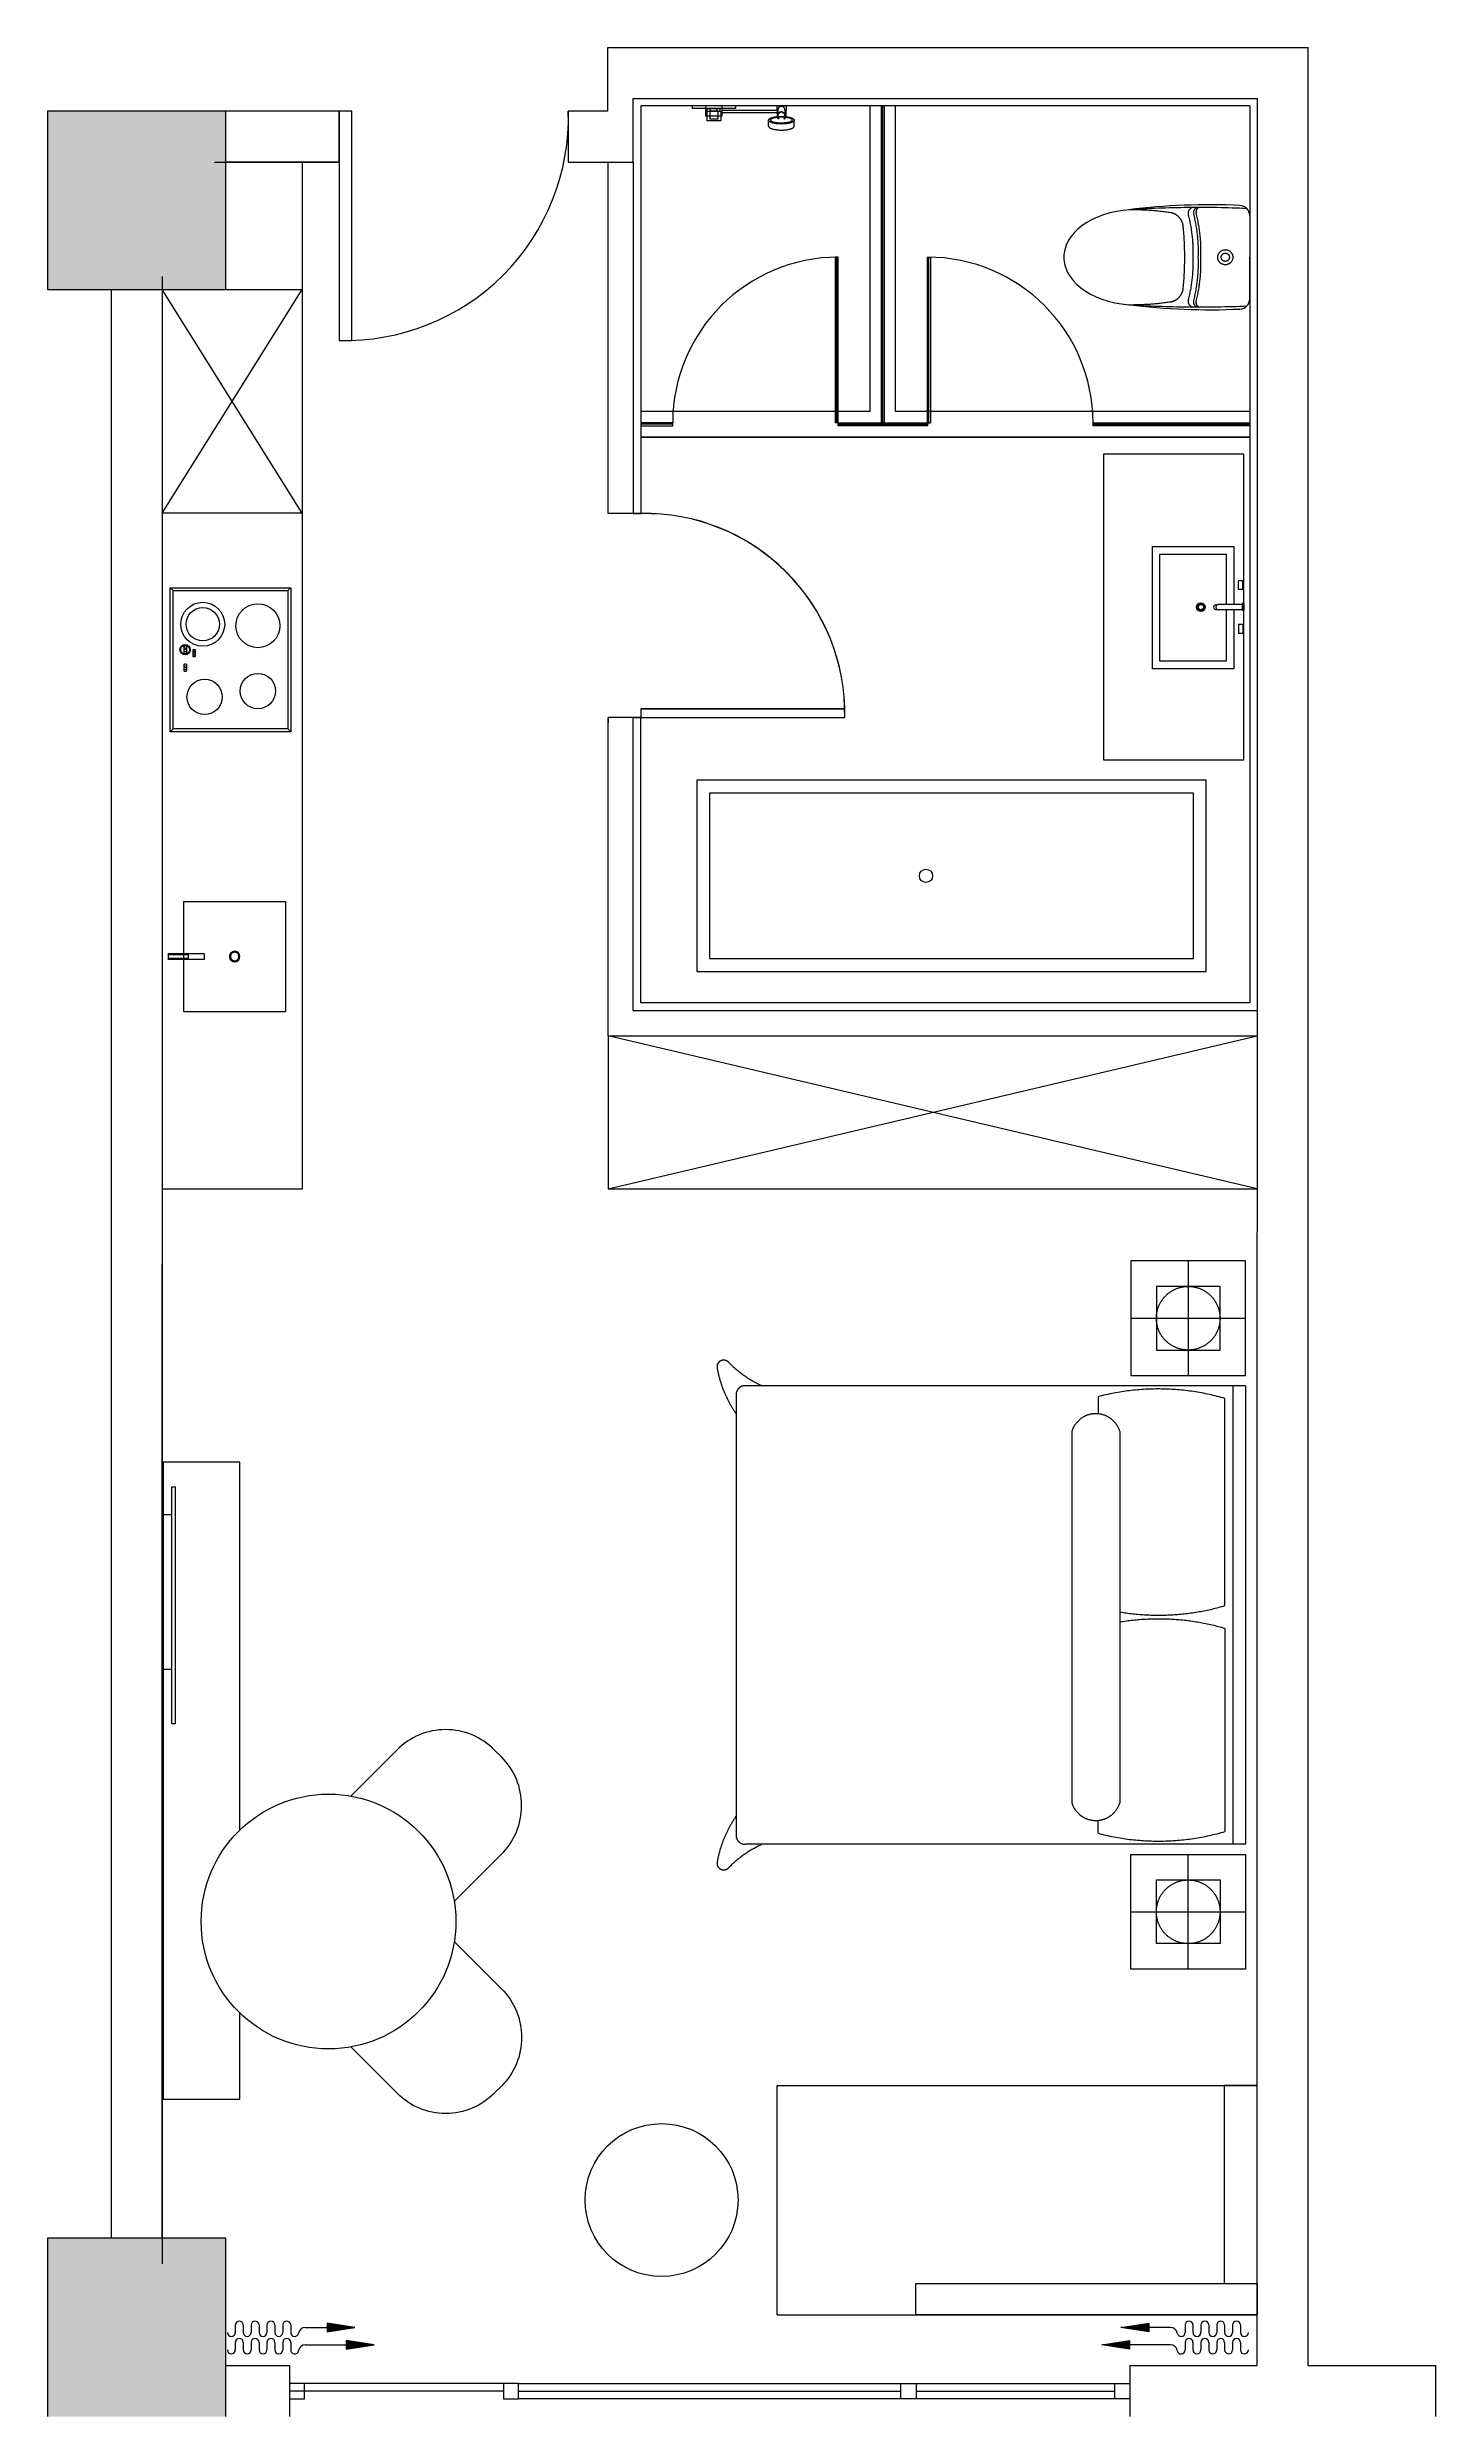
# Model space of a CAD drawing. Header units: millimetres. Extents: x -171991 to -58043, y -1085310 to -1072722.
# Drawn here: x -171741 to -166291, y -1082996 to -1073696 of the extents above; entities that cross this region are included whole.
import ezdxf

# ---------------------------------------------------------------- set-up
doc = ezdxf.new("R2010")
doc.units = ezdxf.units.MM
doc.header["$LTSCALE"] = 1000
doc.header["$MEASUREMENT"] = 0
doc.linetypes.add('DASH', pattern=[0.35, 0.25, -0.1])
for name, color, linetype in [('A-土建墙  柱', 6, 'Continuous'), ('B不可动建筑图层', 6, 'Continuous'), ('COLUMN', 6, 'Continuous'), ('DOOR_FIRE_TEXT', 7, 'Continuous'), ('J家具', 4, 'Continuous'), ('K可动模块', 4, 'Continuous')]:
    doc.layers.add(name, color=color, linetype=linetype)
doc.styles.add('ROMANS', font='romans.shx', dxfattribs={"width": 0.5})

msp = doc.modelspace()

# ---------------------------------------------------------------- hatches: boundary and pattern name
at = {"layer": 'B不可动建筑图层', "extrusion": (-1.36181e-08, 7.05595e-19, 1)}
for points in [[(-171741.3, -1074646.2), (-171041.3, -1074646.2), (-171041.3, -1073946.2), (-171741.3, -1073946.2)], [(-171741.4, -1082996.5), (-171041.4, -1082996.5), (-171041.4, -1082296.5), (-171741.4, -1082296.5)]]:
    msp.add_hatch(color=6, dxfattribs=at).paths.add_polyline_path(points)

# ---------------------------------------------------------------- linework, layer by layer
at = {"layer": 'A-土建墙  柱', "color": 6, "extrusion": (-1.36181e-08, 7.05684e-19, 1)}
for p, q in [((-166791.4, -1082796.3, 0), (-166791.2, -1073696.3, 0)), ((-166991.4, -1082796.3, 0), (-166991.2, -1073896.3, 0)), ((-171041.4, -1082796.2, 0), (-170791.4, -1082796.2, 0))]:
    msp.add_line(p, q, dxfattribs=at)
at = {"layer": 'B不可动建筑图层', "color": 6, "extrusion": (-1.36181e-08, 7.05684e-19, 1)}
for p, q in [((-169541.4, -1073696.3, 0), (-166791.2, -1073696.3, 0)), ((-169541.4, -1073946.3, 0), (-169541.4, -1073696.3, 0)), ((-171041.3, -1073946.2, 0), (-171741.3, -1073946.2, 0)), ((-171741.3, -1073946.2, 0), (-171741.3, -1074646.2, 0)), ((-170596.2, -1073946.3, 0), (-171085.6, -1073946.3, 0)), ((-171041.3, -1074646.2, 0), (-171041.3, -1073946.2, 0)), ((-170596.3, -1073946.2, 0), (-171041.3, -1073946.2, 0)), ((-170596.3, -1074146.2, 0), (-170596.3, -1073946.2, 0)), ((-170596.2, -1074146.3, 0), (-170596.2, -1073946.3, 0)), ((-169541.4, -1073946.3, 0), (-169696.3, -1073946.3, 0)), ((-169696.3, -1073946.3, 0), (-169696.3, -1074146.3, 0)), ((-169541.3, -1073946.3, 0), (-169696.2, -1073946.3, 0)), ((-169441.4, -1073896.3, 0), (-167841.2, -1073896.3, 0)), ((-169441.4, -1074146.3, 0), (-169441.4, -1073896.3, 0)), ((-169441.3, -1073896.3, 0), (-166991.2, -1073896.3, 0)), ((-169441.3, -1074146.3, 0), (-169441.3, -1073896.3, 0)), ((-171085.6, -1074146.3, 0), (-170596.2, -1074146.3, 0)), ((-171041.3, -1074146.2, 0), (-170596.3, -1074146.2, 0)), ((-169696.3, -1074146.3, 0), (-169441.4, -1074146.3, 0)), ((-171291.3, -1074595.8, 0), (-171291.3, -1082396.1, 0)), ((-171491.3, -1074646.2, 0), (-171491.5, -1082296.5, 0)), ((-171291.3, -1074646.2, 0), (-171291.5, -1082296.5, 0)), ((-171041.4, -1082296.5, 0), (-171741.4, -1082296.5, 0)), ((-171741.4, -1082296.5, 0), (-171741.4, -1082996.5, 0)), ((-171041.4, -1082996.5, 0), (-171041.4, -1082296.5, 0)), ((-170791.4, -1082796.2, 0), (-170791.4, -1082996.2, 0)), ((-167491.3, -1082796.3, 0), (-166991.4, -1082796.3, 0)), ((-167491.3, -1082796.3, 0), (-167491.3, -1082996.3, 0)), ((-166791.4, -1082796.3, 0), (-166291.3, -1082796.3, 0)), ((-166291.3, -1082796.3, 0), (-166291.3, -1082996.3, 0)), ((-169891.4, -1082866.3, 0), (-168391.3, -1082866.3, 0)), ((-169891.4, -1082896.3, 0), (-168391.3, -1082896.3, 0)), ((-168331.3, -1082866.3, 0), (-167551.3, -1082866.3, 0)), ((-168331.3, -1082896.3, 0), (-167551.3, -1082896.3, 0)), ((-168391.3, -1082926.3, 0), (-169891.4, -1082926.3, 0)), ((-167551.3, -1082926.3, 0), (-168331.3, -1082926.3, 0))]:
    msp.add_line(p, q, dxfattribs=at)
at = {"layer": 'B不可动建筑图层', "color": 6, "extrusion": (1.36181e-08, 7.05684e-19, 1)}
for p, q in [((-169951.4, -1082866.3, 0), (-170791.4, -1082866.3, 0)), ((-169951.4, -1082896.3, 0), (-170791.4, -1082896.3, 0))]:
    msp.add_line(p, q, dxfattribs=at)
at = {"layer": 'B不可动建筑图层', "color": 6, "elevation": 0}
msp.add_lwpolyline([(-170546.2, -1073946.3), (-170596.2, -1073946.3), (-170596.2, -1074846.3), (-170546.2, -1074846.3)], close=True, dxfattribs=at)
at = {"layer": 'B不可动建筑图层', "color": 6, "extrusion": (-1.36181e-08, 7.05684e-19, 1), "elevation": 0}
for points in [[(-170791.4, -1082926.2), (-170731.4, -1082926.2), (-170731.4, -1082866.2), (-170791.4, -1082866.2)], [(-169951.4, -1082926.3), (-169891.4, -1082926.3), (-169891.4, -1082866.3), (-169951.4, -1082866.3)], [(-168331.3, -1082926.3), (-168391.3, -1082926.3), (-168391.3, -1082866.3), (-168331.3, -1082866.3)], [(-167491.3, -1082926.3), (-167551.3, -1082926.3), (-167551.3, -1082866.3), (-167491.3, -1082866.3)]]:
    msp.add_lwpolyline(points, close=True, dxfattribs=at)
at = {"layer": 'B不可动建筑图层', "color": 6}
msp.add_arc((-170571.2, -1073971.3, 0), 875.3, 268.36334, 1.64166, dxfattribs=at)
at = {"layer": 'COLUMN', "linetype": 'ByBlock', "extrusion": (-1.36181e-08, 7.05684e-19, 1)}
msp.add_line((-171741.3, -1074646.2, 0), (-171041.3, -1074646.2, 0), dxfattribs=at)
at = {"layer": 'DOOR_FIRE_TEXT', "color": 4, "linetype": 'ByBlock'}
for p, q in [((-170741.2, -1075525.3, 0), (-171291.3, -1075525.3, 0)), ((-169539.2, -1077576.3, 0), (-169539.2, -1078176.3, 0)), ((-169539.2, -1078176.3, 0), (-166991.3, -1078176.4, 0)), ((-168875.8, -1082596.3, 0), (-168875.8, -1081696.3, 0)), ((-168875.8, -1081696.3, 0), (-166991.3, -1081696.3, 0)), ((-168875.8, -1082596.3, 0), (-166991.4, -1082596.3, 0))]:
    msp.add_line(p, q, dxfattribs=at)
for points in [[(-167594.6, -1076493.5), (-167044.6, -1076493.5), (-167044.6, -1075293.5), (-167594.6, -1075293.5)], [(-169192.1, -1077323.4), (-167192.1, -1077323.4), (-167192.1, -1076573.4), (-169192.1, -1076573.4)]]:
    msp.add_lwpolyline(points, close=True, dxfattribs=at)
at = {"layer": 'DOOR_FIRE_TEXT', "color": 4, "linetype": 'ByBlock', "elevation": 0}
for points in [[(-166991.3, -1081696.3), (-167121, -1081696.3), (-167121, -1082473.7), (-166991.3, -1082473.7)], [(-166991.4, -1082596.3), (-168332.1, -1082596.3), (-168332.1, -1082473.7), (-166991.4, -1082473.7)]]:
    msp.add_lwpolyline(points, close=True, dxfattribs=at)
at = {"layer": 'DOOR_FIRE_TEXT', "color": 4, "linetype": 'ByBlock'}
for centre, radius in [((-168292.1, -1076948.4), 26), ((-170637.6, -1081053.1), 500), ((-169330.1, -1082146.3, 0), 300)]:
    msp.add_circle(centre, radius, dxfattribs=at)
at = {"layer": 'J家具', "linetype": 'DASH', "ltscale": 150, "extrusion": (-1.36181e-08, 7.05684e-19, 1)}
for p, q in [((-167021.2, -1073925.6, 0), (-169411.3, -1073925.6, 0)), ((-169210.3, -1073925.6, 0), (-169210.3, -1073935.6, 0)), ((-169040.3, -1073925.6, 0), (-169210.3, -1073925.6, 0)), ((-169040.3, -1073935.6, 0), (-169210.3, -1073935.6, 0)), ((-169157.3, -1073927.6, 0), (-169155.3, -1073925.6, 0)), ((-169157.3, -1073927.6, 0), (-169157.3, -1073964.6, 0)), ((-169155.3, -1073966.6, 0), (-169157.3, -1073964.6, 0)), ((-169095.3, -1073925.6, 0), (-169155.3, -1073925.6, 0)), ((-169095.3, -1073966.6, 0), (-169155.3, -1073966.6, 0)), ((-169151.8, -1073948.6, 0), (-169152.8, -1073949.6, 0)), ((-169152.8, -1073949.6, 0), (-169152.8, -1073983.6, 0)), ((-169151.8, -1073984.6, 0), (-169152.8, -1073983.6, 0)), ((-169098.8, -1073948.6, 0), (-169151.8, -1073948.6, 0)), ((-169150.8, -1073948.6, 0), (-169150.8, -1073937.6, 0)), ((-169140.8, -1073949.6, 0), (-169139.8, -1073948.6, 0)), ((-169140.8, -1073949.6, 0), (-169140.8, -1073977.6, 0)), ((-169139.8, -1073978.6, 0), (-169140.8, -1073977.6, 0)), ((-169110.8, -1073948.6, 0), (-169139.8, -1073948.6, 0)), ((-169110.8, -1073978.6, 0), (-169139.8, -1073978.6, 0)), ((-169138.8, -1073946.6, 0), (-169138.8, -1073937.6, 0)), ((-169111.8, -1073946.6, 0), (-169138.8, -1073946.6, 0)), ((-169137.8, -1073948.6, 0), (-169137.8, -1073946.6, 0)), ((-169112.8, -1073948.6, 0), (-169112.8, -1073946.6, 0)), ((-169111.8, -1073946.6, 0), (-169111.8, -1073937.6, 0)), ((-169110.8, -1073948.6, 0), (-169109.8, -1073949.6, 0)), ((-169109.8, -1073977.6, 0), (-169110.8, -1073978.6, 0)), ((-169109.8, -1073949.6, 0), (-169109.8, -1073977.6, 0)), ((-169099.8, -1073948.6, 0), (-169099.8, -1073937.5, 0)), ((-169098.8, -1073948.6, 0), (-169097.8, -1073949.6, 0)), ((-169097.8, -1073983.6, 0), (-169098.8, -1073984.6, 0)), ((-169097.8, -1073949.6, 0), (-169097.8, -1073983.6, 0)), ((-169095.3, -1073925.6, 0), (-169093.3, -1073927.6, 0)), ((-169093.3, -1073964.6, 0), (-169095.3, -1073966.6, 0)), ((-169093.3, -1073927.6, 0), (-169093.3, -1073964.6, 0)), ((-169040.3, -1073925.6, 0), (-169040.3, -1073935.6, 0)), ((-168511.3, -1073925.6, 0), (-168511.3, -1073925.6, 0)), ((-168511.3, -1075125.6, 0), (-168511.3, -1073925.6, 0)), ((-168411.3, -1075125.8, 0), (-168411.3, -1073925.6, 0)), ((-167021.2, -1073925.6, 0), (-167021.1, -1077446.7, 0)), ((-169098.8, -1073984.6, 0), (-169151.8, -1073984.6, 0)), ((-169441.3, -1074146.7, 0), (-169441.2, -1075526, 0)), ((-168511.3, -1075125.6, 0), (-169411.3, -1075125.6, 0)), ((-167021.2, -1075125.6, 0), (-168411.3, -1075125.6, 0)), ((-169411.3, -1075225.6, 0), (-167021.2, -1075225.6, 0)), ((-169441.2, -1075526, 0), (-169541.2, -1075526, 0)), ((-169539.2, -1077577, 0), (-169539.2, -1076326.4, 0)), ((-169441.1, -1076326.5, 0), (-169539.2, -1076326.5, 0)), ((-169539.2, -1076326.5, 0), (-169539.2, -1076347.3, 0)), ((-169441.2, -1077476.8, 0), (-169441.1, -1076326.5, 0)), ((-169411.2, -1077446.4, 0), (-169411.2, -1076325.8, 0)), ((-169441.2, -1077476.8, 0), (-166990.7, -1077476.4, 0)), ((-167021.1, -1077446.7, 0), (-169411.2, -1077446.4, 0)), ((-169539.2, -1077576.3, 0), (-166990.7, -1077576.4, 0))]:
    msp.add_line(p, q, dxfattribs=at)
at = {"layer": 'J家具', "extrusion": (-1.36181e-08, 7.05684e-19, 1)}
for p, q in [((-170741.3, -1074146.3, 0), (-170741.3, -1074924.6, 0)), ((-169541.3, -1074146.3, 0), (-169541.3, -1075525.3, 0)), ((-170741.2, -1074924.6, 0), (-170741.2, -1078176.3, 0)), ((-171291.3, -1078176.3, 0), (-170741.2, -1078176.3, 0)), ((-171003.6, -1082636.8, 0), (-171003.6, -1082666.4, 0)), ((-171003.6, -1082705.3, 0), (-171003.6, -1082734.8, 0)), ((-170972.5, -1082636.8, 0), (-170972.5, -1082666.4, 0)), ((-170972.5, -1082705.3, 0), (-170972.5, -1082734.8, 0)), ((-170941.5, -1082636.8, 0), (-170941.5, -1082666.4, 0)), ((-170941.5, -1082705.3, 0), (-170941.5, -1082734.8, 0)), ((-170910.4, -1082636.8, 0), (-170910.4, -1082666.4, 0)), ((-170910.4, -1082705.3, 0), (-170910.4, -1082734.8, 0)), ((-170879.4, -1082636.8, 0), (-170879.4, -1082666.4, 0)), ((-170879.4, -1082705.3, 0), (-170879.4, -1082734.8, 0)), ((-170848.3, -1082636.8, 0), (-170848.3, -1082666.4, 0)), ((-170848.3, -1082705.3, 0), (-170848.3, -1082734.8, 0)), ((-170817.3, -1082636.8, 0), (-170817.3, -1082666.4, 0)), ((-170817.3, -1082705.3, 0), (-170817.3, -1082734.8, 0)), ((-170786.2, -1082636.8, 0), (-170786.2, -1082666.4, 0)), ((-170786.2, -1082705.3, 0), (-170786.2, -1082734.8, 0)), ((-170728.8, -1082646.5, 0), (-170533.9, -1082646.5, 0)), ((-170728.8, -1082714.9, 0), (-170458.9, -1082714.9, 0)), ((-167332.4, -1082714.9, 0), (-167602.2, -1082714.9, 0)), ((-167332.4, -1082646.5, 0), (-167527.3, -1082646.5, 0)), ((-167274.9, -1082636.8, 0), (-167274.9, -1082666.4, 0)), ((-167274.9, -1082705.3, 0), (-167274.9, -1082734.8, 0)), ((-167243.9, -1082636.8, 0), (-167243.9, -1082666.4, 0)), ((-167243.9, -1082705.3, 0), (-167243.9, -1082734.8, 0)), ((-167212.8, -1082636.8, 0), (-167212.8, -1082666.4, 0)), ((-167212.8, -1082705.3, 0), (-167212.8, -1082734.8, 0)), ((-167181.8, -1082636.8, 0), (-167181.8, -1082666.4, 0)), ((-167181.8, -1082705.3, 0), (-167181.8, -1082734.8, 0)), ((-167150.7, -1082636.8, 0), (-167150.7, -1082666.4, 0)), ((-167150.7, -1082705.3, 0), (-167150.7, -1082734.8, 0)), ((-167119.7, -1082636.8, 0), (-167119.7, -1082666.4, 0)), ((-167119.7, -1082705.3, 0), (-167119.7, -1082734.8, 0)), ((-167088.6, -1082636.8, 0), (-167088.6, -1082666.4, 0)), ((-167088.6, -1082705.3, 0), (-167088.6, -1082734.8, 0)), ((-167057.6, -1082636.8, 0), (-167057.6, -1082666.4, 0)), ((-167057.6, -1082705.3, 0), (-167057.6, -1082734.8, 0))]:
    msp.add_line(p, q, dxfattribs=at)
at = {"layer": 'J家具'}
for p, q in [((-171291.3, -1074646.2, 0), (-170741.3, -1074646.2, 0)), ((-171258.9, -1075817.8, 0), (-171247.9, -1075828.8, 4.6)), ((-170797.1, -1075828.8, 4.6), (-170786, -1075817.8, 1.2)), ((-171195.9, -1076060.3, 2.3), (-171204.2, -1076060.3, 2.3)), ((-171161, -1076074.1, 2.3), (-171169.3, -1076074.1, 2.3)), ((-171195.9, -1076131.1, 2.3), (-171204.2, -1076131.1, 2.3)), ((-171258.9, -1076382.7, 0), (-171247.9, -1076371.6, 4.6)), ((-170786, -1076382.7, 1.2), (-170797.1, -1076371.6, 4.6))]:
    msp.add_line(p, q, dxfattribs=at)
at = {"layer": 'J家具', "color": 251, "ltscale": 150}
for p, q in [((-171291.3, -1075525.3, 0), (-170741.3, -1074646.2, 0)), ((-170741.3, -1075525.3, 0), (-171291.3, -1074646.2, 0)), ((-169539.2, -1078176.3, 0), (-166991.3, -1077576.4, 0)), ((-166991.3, -1078176.3, 0), (-169539.2, -1077576.4, 0))]:
    msp.add_line(p, q, dxfattribs=at)
at = {"layer": 'J家具', "linetype": 'DASH', "ltscale": 150, "extrusion": (2.38e-07, -2.10416e-06, 1)}
for p, q in [((-167021.2, -1075125.8, 0), (-168411.3, -1075125.8, 0)), ((-169411.3, -1075225.8, 0), (-167021.2, -1075225.8, 0))]:
    msp.add_line(p, q, dxfattribs=at)
at = {"layer": 'J家具', "linetype": 'DASH', "ltscale": 150}
for p, q in [((-169441.2, -1075525.3, 0), (-169411.2, -1075525.3, 0)), ((-169441.2, -1075526, 0), (-169411.2, -1075526, 0)), ((-169441.2, -1076325.8, 0), (-169411.2, -1076325.8, 0)), ((-169441.1, -1076326.5, 0), (-169411.1, -1076326.5, 0)), ((-167037.6, -1078459.9, 0), (-167487.6, -1078459.9, 0)), ((-167487.6, -1078459.9, 0), (-167487.6, -1078909.9, 0)), ((-167037.6, -1078909.9, 0), (-167037.6, -1078459.9, 0)), ((-167487.6, -1078909.9, 0), (-167037.6, -1078909.9, 0)), ((-169037.6, -1078984.9, 0), (-169037.6, -1079060, 0)), ((-168934.8, -1078949.9, 0), (-169002.6, -1078949.9, 0)), ((-167720.9, -1078949.9, 0), (-168934.8, -1078949.9, 0)), ((-167037.6, -1078949.9, 0), (-167720.9, -1078949.9, 0)), ((-167087.6, -1078949.9, 0), (-167087.6, -1080749.9, 0)), ((-167037.6, -1078949.9, 0), (-167037.6, -1080749.9, 0)), ((-169037.6, -1079060, 0), (-169037.6, -1080639.7, 0)), ((-169037.6, -1080639.7, 0), (-169037.6, -1080714.9, 0)), ((-168934.8, -1080749.9, 0), (-169002.6, -1080749.9, 0)), ((-167937.6, -1080749.9, 0), (-168934.8, -1080749.9, 0)), ((-167037.6, -1080749.9, 0), (-167942.6, -1080749.9, 0)), ((-167487.6, -1080789.9, 0), (-167037.6, -1080789.9, 0)), ((-167487.6, -1081239.9, 0), (-167487.6, -1080789.9, 0)), ((-167037.6, -1080789.9, 0), (-167037.6, -1081239.9, 0)), ((-167037.6, -1081239.9, 0), (-167487.6, -1081239.9, 0))]:
    msp.add_line(p, q, dxfattribs=at)
at = {"layer": 'J家具', "color": 251, "linetype": 'DASH', "ltscale": 150}
for p, q in [((-167262.6, -1078459.9, 0), (-167262.6, -1078909.9, 0)), ((-167137.6, -1078559.9, 0), (-167387.6, -1078559.9, 0)), ((-167387.6, -1078559.9, 0), (-167387.6, -1078809.9, 0)), ((-167137.6, -1078809.9, 0), (-167137.6, -1078559.9, 0)), ((-167487.6, -1078684.9, 0), (-167037.6, -1078684.9, 0)), ((-167387.6, -1078809.9, 0), (-167137.6, -1078809.9, 0)), ((-167616.7, -1078993, 0), (-167616.7, -1079060, 0)), ((-167118.3, -1079813, 0), (-167118.3, -1078999.9, 0)), ((-167719.5, -1079128, 0), (-167719.5, -1080588.1, 0)), ((-167531.5, -1079128, 0), (-167531.5, -1080588.1, 0)), ((-167118.3, -1079903, 0), (-167118.3, -1080699.9, 0)), ((-167719.5, -1080030.8, 0), (-167719.5, -1080588.1, 0)), ((-167616.7, -1080706.8, 0), (-167616.7, -1080656, 0)), ((-167262.6, -1081239.9, 0), (-167262.6, -1080789.9, 0)), ((-167387.6, -1080889.9, 0), (-167137.6, -1080889.9, 0)), ((-167387.6, -1081139.9, 0), (-167387.6, -1080889.9, 0)), ((-167137.6, -1080889.9, 0), (-167137.6, -1081139.9, 0)), ((-167487.6, -1081014.9, 0), (-167037.6, -1081014.9, 0)), ((-167137.6, -1081139.9, 0), (-167387.6, -1081139.9, 0))]:
    msp.add_line(p, q, dxfattribs=at)
at = {"layer": 'J家具', "linetype": 'DASH', "ltscale": 150, "extrusion": (-1.36181e-08, 7.05684e-19, 1), "elevation": 0}
for points in [[(-168512.8, -1073925.6), (-169411.3, -1073925.6), (-169411.2, -1075525.3)], [(-169040.3, -1073935.6), (-169103.8, -1073937.6), (-169158.7, -1073937.6), (-169210.3, -1073935.6)], [(-169093.3, -1073942.1), (-168873.8, -1073942.1)], [(-169093.3, -1073952.1), (-168873.8, -1073952.1)], [(-168909.8, -1074005.8), (-168909.8, -1073982.1)], [(-168878.3, -1073925.6), (-168877, -1073965.1)], [(-168878.3, -1073925.6), (-168841.3, -1073925.6)], [(-168873.8, -1073942.2), (-168873.8, -1073967.6)], [(-168869.4, -1073975.6), (-168871.5, -1073977.8)], [(-168850.1, -1073975.6), (-168848, -1073977.8)], [(-168845.7, -1073942.2), (-168845.7, -1073967.7)], [(-168841.3, -1073925.6), (-168842.5, -1073965.1)], [(-168809.8, -1074005.8), (-168809.8, -1073982.1)]]:
    msp.add_lwpolyline(points, dxfattribs=at)
at = {"layer": 'J家具', "elevation": 2.3}
for points in [[(-171195.9, -1076048.3), (-171195.9, -1076072.2, -0.414214), (-171198.7, -1076075), (-171201.5, -1076075, -0.414214), (-171204.2, -1076072.2), (-171204.2, -1076048.3, -0.414214), (-171201.5, -1076045.5), (-171198.7, -1076045.5, -0.414214)], [(-171195.9, -1076119.1), (-171195.9, -1076143.1, -0.414214), (-171198.7, -1076145.8), (-171201.5, -1076145.8, -0.414214), (-171204.2, -1076143.1), (-171204.2, -1076119.1, -0.414214), (-171201.5, -1076116.4), (-171198.7, -1076116.4, -0.414214)], [(-171161, -1076062.1), (-171161, -1076086, -0.414214), (-171163.7, -1076088.8), (-171166.5, -1076088.8, -0.414214), (-171169.3, -1076086), (-171169.3, -1076062.1, -0.414214), (-171166.5, -1076059.3), (-171163.7, -1076059.3, -0.414214)]]:
    msp.add_lwpolyline(points, format="xyb", close=True, dxfattribs=at)
at = {"layer": 'J家具', "color": 251, "ltscale": 150}
msp.add_lwpolyline([(-169142.1, -1077273.4), (-167242.1, -1077273.4), (-167242.1, -1076623.4), (-169142.1, -1076623.4)], close=True, dxfattribs=at)
at = {"layer": 'J家具', "elevation": 0}
for points in [[(-171206.6, -1077048.8), (-170806.7, -1077048.8), (-170806.7, -1077480.5)], [(-171206.6, -1077048.8), (-171206.6, -1077480.5), (-170806.7, -1077480.5)], [(-171267.9, -1077253), (-171126.4, -1077253)], [(-171126.4, -1077276.4), (-171267.9, -1077276.4)], [(-171125.3, -1077254.1), (-171125.3, -1077253), (-171126.4, -1077253)], [(-171125.3, -1077254.1), (-171125.3, -1077276.4), (-171126.4, -1077276.4)], [(-171125.3, -1077276.4), (-171126.4, -1077276.4)]]:
    msp.add_lwpolyline(points, dxfattribs=at)
at = {"layer": 'J家具'}
for points in [[(-171188.8, -1077273), (-171265.7, -1077273), (-171265.7, -1077257.4), (-171188.8, -1077257.4)], [(-171006.1, -1077244.1), (-171013.9, -1077246.3), (-171020.6, -1077250.7), (-171024.1, -1077255.3), (-171026.2, -1077260), (-171027, -1077264.7), (-171026.6, -1077269.3), (-171025, -1077273.7), (-171022.3, -1077277.7), (-171018.6, -1077281.2), (-171013.9, -1077284.2), (-171006.1, -1077285.3), (-170998.3, -1077284.2), (-170991.6, -1077279.7), (-170987.2, -1077273), (-170986, -1077265.2), (-170987.2, -1077257.4), (-170991.6, -1077250.7), (-170998.3, -1077246.3)], [(-171006.1, -1077248.5), (-171015, -1077250.7), (-171020.6, -1077256.3), (-171022.8, -1077265.2), (-171020.6, -1077273), (-171015, -1077279.7), (-171006.1, -1077281.9), (-170998.3, -1077279.7), (-170991.6, -1077273), (-170989.4, -1077265.2), (-170991.6, -1077256.3), (-170998.3, -1077250.7)]]:
    msp.add_lwpolyline(points, close=True, dxfattribs=at)
at = {"layer": 'J家具', "extrusion": (-1.36181e-08, 7.05684e-19, 1), "elevation": 0}
for points in [[(-170986.1, -1080694.5), (-170986.1, -1079249.7), (-171287.3, -1079249.7), (-171287.3, -1081750.1), (-170986.1, -1081750.1), (-170986.1, -1081411.6)], [(-171239.9, -1080276.9), (-171252.3, -1080276.9), (-171252.3, -1079346.9), (-171239.9, -1079346.9), (-171239.9, -1080276.9)], [(-171252.3, -1079456.4), (-171287.3, -1079456.4)], [(-171254.8, -1080064.2), (-171287.3, -1080064.2), (-171287.3, -1079456.4)]]:
    msp.add_lwpolyline(points, dxfattribs=at)
at = {"layer": 'J家具', "elevation": 0}
for points in [[(-170143.9, -1080974.2), (-169958.6, -1080788.9, 0.414214), (-169958.6, -1080407.1), (-169986.8, -1080378.8, 0.414214), (-170368.7, -1080378.8), (-170550.6, -1080560.7)], [(-170143.9, -1081131.9), (-169958.6, -1081317.2, -0.414214), (-169958.6, -1081699), (-169986.8, -1081727.3, -0.414214), (-170368.7, -1081727.3), (-170550.6, -1081545.4)]]:
    msp.add_lwpolyline(points, format="xyb", dxfattribs=at)
at = {"layer": 'J家具', "extrusion": (-1.36181e-08, 7.05684e-19, 1), "elevation": 0}
for points in [[(-170643.5, -1082663.9), (-170533.9, -1082646.5), (-170643.5, -1082629)], [(-170641.5, -1082661.5), (-170546.6, -1082646.5), (-170641.5, -1082631.4)], [(-167417.6, -1082663.9), (-167527.3, -1082646.5), (-167417.6, -1082629)], [(-167419.6, -1082661.5), (-167514.5, -1082646.5), (-167419.6, -1082631.4)], [(-170639.5, -1082659.2), (-170559.4, -1082646.5), (-170639.5, -1082633.7)], [(-170637.5, -1082656.9), (-170572.1, -1082646.5), (-170637.5, -1082636.1)], [(-170635.5, -1082654.5), (-170584.8, -1082646.5), (-170635.5, -1082638.4)], [(-170633.5, -1082652.2), (-170597.6, -1082646.5), (-170633.5, -1082640.7)], [(-170631.5, -1082649.8), (-170610.3, -1082646.5), (-170631.5, -1082643.1)], [(-170629.5, -1082647.5), (-170623, -1082646.5), (-170629.5, -1082645.4)], [(-170568.5, -1082732.3), (-170458.9, -1082714.9), (-170568.5, -1082697.5)], [(-170566.5, -1082730), (-170471.7, -1082714.9), (-170566.5, -1082699.8)], [(-170564.5, -1082727.7), (-170484.4, -1082714.9), (-170564.5, -1082702.2)], [(-170562.5, -1082725.3), (-170497.1, -1082714.9), (-170562.5, -1082704.5)], [(-170560.5, -1082723), (-170509.9, -1082714.9), (-170560.5, -1082706.9)], [(-170558.5, -1082720.6), (-170522.6, -1082714.9), (-170558.5, -1082709.2)], [(-170556.5, -1082718.3), (-170535.3, -1082714.9), (-170556.5, -1082711.5)], [(-170554.5, -1082715.9), (-170548.1, -1082714.9), (-170554.5, -1082713.9)], [(-167492.6, -1082732.3), (-167602.2, -1082714.9), (-167492.6, -1082697.5)], [(-167494.6, -1082730), (-167589.5, -1082714.9), (-167494.6, -1082699.8)], [(-167496.6, -1082727.7), (-167576.7, -1082714.9), (-167496.6, -1082702.2)], [(-167498.6, -1082725.3), (-167564, -1082714.9), (-167498.6, -1082704.5)], [(-167500.6, -1082723), (-167551.3, -1082714.9), (-167500.6, -1082706.9)], [(-167502.6, -1082720.6), (-167538.5, -1082714.9), (-167502.6, -1082709.2)], [(-167504.6, -1082718.3), (-167525.8, -1082714.9), (-167504.6, -1082711.5)], [(-167506.6, -1082715.9), (-167513.1, -1082714.9), (-167506.6, -1082713.9)], [(-167421.6, -1082659.2), (-167501.8, -1082646.5), (-167421.6, -1082633.7)], [(-167423.6, -1082656.9), (-167489, -1082646.5), (-167423.6, -1082636.1)], [(-167425.6, -1082654.5), (-167476.3, -1082646.5), (-167425.6, -1082638.4)], [(-167427.6, -1082652.2), (-167463.6, -1082646.5), (-167427.6, -1082640.7)], [(-167429.6, -1082649.8), (-167450.8, -1082646.5), (-167429.6, -1082643.1)], [(-167431.6, -1082647.5), (-167438.1, -1082646.5), (-167431.6, -1082645.4)]]:
    msp.add_lwpolyline(points, close=True, dxfattribs=at)
at = {"layer": 'J家具', "color": 251, "linetype": 'DASH', "ltscale": 150}
for centre, radius in [((-167117.1, -1074520.1, 0), 29.6), ((-167117.1, -1074520.1, 0), 16.1), ((-167262.6, -1078684.9, 0), 125), ((-167262.6, -1081014.9, 0), 125)]:
    msp.add_circle(centre, radius, dxfattribs=at)
at = {"layer": 'J家具'}
for centre, radius in [((-171131.5, -1075960.6, 611.8), 86.2), ((-171131.5, -1075960.6, 611.8), 65.5), ((-170915.1, -1075966.6, 611.8), 86.2), ((-171200.7, -1076060.5, 2.3), 20.3), ((-171200.7, -1076060.5, 2.3), 17.5), ((-171124, -1076246, 611.8), 69.4), ((-170915.1, -1076222.8, 611.8), 69.4)]:
    msp.add_circle(centre, radius, dxfattribs=at)
at = {"layer": 'J家具', "linetype": 'DASH', "ltscale": 150, "extrusion": (-1.36181e-08, 7.05684e-19, 1)}
for centre, radius, start, end in [((-168859.8, -1073965.1, 0), 17.3, 180, 227.21604), ((-168859.8, -1073965.1, 0), 15.3, 312.78396, 227.21604), ((-168859.8, -1073965.1, 0), 14.3, 312.78396, 227.21604), ((-168859.8, -1073942.2, 0), 14, 357.75581, 180), ((-168859.8, -1073965.1, 0), 17.3, 312.78396, 0)]:
    msp.add_arc(centre, radius, start, end, dxfattribs=at)
at = {"layer": 'J家具', "color": 251, "linetype": 'DASH', "ltscale": 150}
for centre, radius, start, end in [((-167218.2, -1078636.5, 0), 4311.6, 87.52882, 93.69943), ((-167489.7, -1075433.5, 0), 1099.7, 81.70303, 90.34811), ((-167341.9, -1074404.4, 0), 60, 5.39205, 79.52989), ((-167239, -1074348.1, 0), 24.1, 108.05955, 207.79672), ((-167223.1, -1074343.6, 0), 18.8, 84.06845, 197.64068), ((-167814.5, -1074496.4, 0), 592, 357.74668, 14.38153), ((-167213.9, -1074341.6, 0), 18.2, 113.52762, 196.61874), ((-167814.5, -1074496.4, 0), 602, 357.74668, 14.38153), ((-168654.3, -1074528.3, 0), 1378.2, 0.34089, 5.39205), ((-167795, -1074496.4, 0), 552, 357.54247, 14.38153), ((-168654.3, -1074511.9, 0), 1378.2, 354.60795, 359.65911), ((-167795, -1074543.7, 0), 552, 345.61847, 2.45753), ((-167814.5, -1074543.7, 0), 592, 345.61847, 2.25332), ((-167814.5, -1074543.7, 0), 602, 345.61847, 2.25332), ((-167489.7, -1073606.6, 0), 1099.7, 269.65189, 278.29697), ((-167218.2, -1070403.6, 0), 4311.6, 266.30057, 272.47118), ((-167341.9, -1074635.7, 0), 60, 280.47011, 354.60795), ((-167239, -1074692.1, 0), 24.1, 152.20328, 251.94045), ((-167223.1, -1074696.5, 0), 18.8, 162.35932, 275.93155), ((-167213.9, -1074698.5, 0), 18.2, 163.38126, 246.47238), ((-167380.1, -1079898.8, 0), 936.2, 73.76135, 104.63851), ((-167625.5, -1079158.5, 0), 98.8, 17.95508, 162.04492), ((-167380.1, -1078914.2, 0), 936.2, 260.69875, 286.23865), ((-167380.1, -1080801.9, 0), 936.2, 73.76135, 99.30125), ((-167625.5, -1080557.6, 0), 98.8, 197.95508, 342.04492), ((-167380.1, -1079801, 0), 936.2, 255.36149, 286.23865)]:
    msp.add_arc(centre, radius, start, end, dxfattribs=at)
at = {"layer": 'J家具', "color": 251, "ltscale": 150, "extrusion": (1.36181e-08, 7.05684e-19, 1)}
msp.add_arc((-168636.3, -1075169.6, 0), 650, 90, 180, dxfattribs=at)
at = {"layer": 'J家具', "color": 251, "ltscale": 150, "extrusion": (-1.36181e-08, 7.05684e-19, 1)}
msp.add_arc((-168286.4, -1075169.6, 0), 650, 0, 90, dxfattribs=at)
at = {"layer": 'J家具', "color": 251, "ltscale": 150}
for centre in [(-169395.2, -1076309.7, 0), (-169395.1, -1076310.4, 0)]:
    msp.add_arc(centre, 784.1, 358.79219, 91.169, dxfattribs=at)
at = {"layer": 'J家具', "linetype": 'DASH', "ltscale": 150}
for centre, radius, start, end in [((-169086.1, -1078875.8, 0), 26.4, 44.42536, 190.12359), ((-168666.4, -1078800.9, 0), 452.7, 190.12359, 214.92368), ((-168754.9, -1078551.2, 0), 437.5, 224.42536, 245.71043), ((-169002.6, -1078984.9, 0), 35, 90, 180), ((-169002.6, -1078984.9, 0), 35, 90, 180), ((-168666.4, -1080898.9, 0), 452.7, 145.07632, 169.87641), ((-168754.9, -1081148.6, 0), 437.5, 114.28957, 135.57464), ((-169002.6, -1080714.9, 0), 35, 180, 270), ((-169002.6, -1080714.9, 0), 35, 180, 270), ((-169086.1, -1080824, 0), 26.4, 169.87641, 315.57464)]:
    msp.add_arc(centre, radius, start, end, dxfattribs=at)
at = {"layer": 'J家具', "extrusion": (-1.36181e-08, 7.05684e-19, 1)}
for centre, radius, start, end in [((-170988, -1082636.8, 0), 15.5, 0, 180), ((-170925.9, -1082636.8, 0), 15.5, 0, 180), ((-170863.8, -1082636.8, 0), 15.5, 0, 180), ((-170801.7, -1082636.8, 0), 15.5, 0, 180), ((-167259.4, -1082636.8, 0), 15.5, 360, 180), ((-167197.3, -1082636.8, 0), 15.5, 360, 180), ((-167135.2, -1082636.8, 0), 15.5, 360, 180), ((-167073.1, -1082636.8, 0), 15.5, 360, 180), ((-171019.1, -1082666.4, 0), 15.5, 180, 0), ((-170988, -1082705.3, 0), 15.5, 0, 180), ((-170957, -1082666.4, 0), 15.5, 180, 0), ((-170925.9, -1082705.3, 0), 15.5, 0, 180), ((-170894.9, -1082666.4, 0), 15.5, 180, 0), ((-170863.8, -1082705.3, 0), 15.5, 0, 180), ((-170832.8, -1082666.4, 0), 15.5, 180, 0), ((-170801.7, -1082705.3, 0), 15.5, 0, 180), ((-170770.7, -1082666.4, 0), 15.5, 180, 350.40523), ((-170728.8, -1082673.5, 0), 27, 90, 170.40523), ((-170728.8, -1082741.9, 0), 27, 90, 170.40523), ((-167332.4, -1082673.5, 0), 27, 9.59477, 90), ((-167332.4, -1082741.9, 0), 27, 9.59477, 90), ((-167290.4, -1082666.4, 0), 15.5, 189.59477, 360), ((-167259.4, -1082705.3, 0), 15.5, 360, 180), ((-167228.3, -1082666.4, 0), 15.5, 180, 360), ((-167197.3, -1082705.3, 0), 15.5, 360, 180), ((-167166.2, -1082666.4, 0), 15.5, 180, 360), ((-167135.2, -1082705.3, 0), 15.5, 360, 180), ((-167104.1, -1082666.4, 0), 15.5, 180, 360), ((-167073.1, -1082705.3, 0), 15.5, 360, 180), ((-167042, -1082666.4, 0), 15.5, 180, 360), ((-171019.1, -1082734.8, 0), 15.5, 180, 0), ((-170957, -1082734.8, 0), 15.5, 180, 0), ((-170894.9, -1082734.8, 0), 15.5, 180, 0), ((-170832.8, -1082734.8, 0), 15.5, 180, 0), ((-170770.7, -1082734.8, 0), 15.5, 180, 350.40523), ((-167290.4, -1082734.8, 0), 15.5, 189.59477, 360), ((-167228.3, -1082734.8, 0), 15.5, 180, 360), ((-167166.2, -1082734.8, 0), 15.5, 180, 360), ((-167104.1, -1082734.8, 0), 15.5, 180, 360), ((-167042, -1082734.8, 0), 15.5, 180, 360)]:
    msp.add_arc(centre, radius, start, end, dxfattribs=at)
at = {"layer": 'J家具', "linetype": 'DASH', "ltscale": 150, "extrusion": (-1.36181e-08, 7.05684e-19, 1)}
for centre, start_param, end_param in [((-168859.8, -1073982.1, 0), 4.712389, 10.995574), ((-168859.8, -1074005.8, 0), 0, 3.141593)]:
    msp.add_ellipse(centre, major_axis=(-50, 0, 0), ratio=0.298895, start_param=start_param, end_param=end_param, dxfattribs=at)
at = {"layer": 'J家具', "linetype": 'DASH', "ltscale": 150, "extrusion": (1.36181e-08, -7.05684e-19, -1)}
msp.add_ellipse((-168859.8, -1073981.4, 0), major_axis=(-42.9, 0, 0), ratio=0.257242, start_param=-1.570796, end_param=4.712389, dxfattribs=at)
at = {"layer": 'J家具'}
for points in [[(-170786, -1075817.8, 1.2), (-170786, -1076382.7, 1.2), (-171258.9, -1076382.7, 0), (-171258.9, -1075817.8, 0)], [(-170797.1, -1075828.8, 4.6), (-170797.1, -1076371.6, 2.3), (-171247.9, -1076371.6, 2.3), (-171247.9, -1075828.8, 4.6)]]:
    msp.add_3dface(points, dxfattribs=at)
at = {"layer": 'K可动模块', "extrusion": (-1.36181e-08, 7.05684e-19, 1)}
for p, q in [((-168467.3, -1075169.6, 0), (-168467.3, -1073925.6, 0)), ((-168461.3, -1075169.6, 0), (-168461.3, -1073925.6, 0)), ((-168455.3, -1075169.6, 0), (-168455.3, -1073925.6, 0)), ((-168286.4, -1075169.6, 0), (-168286.4, -1074519.6, 0)), ((-168286.4, -1074519.6, 0), (-168274.4, -1074519.6, 0)), ((-168280.4, -1075169.6, 0), (-168280.4, -1074519.6, 0)), ((-168274.4, -1074519.6, 0), (-168274.4, -1075169.6, 0)), ((-168286.4, -1075169.6, 0), (-168274.4, -1075169.6, 0))]:
    msp.add_line(p, q, dxfattribs=at)
at = {"layer": 'K可动模块'}
for p in [(-167021.2, -1074356.6, 0), (-167021.2, -1074683.6, 0)]:
    msp.add_line(p, (-167021.2, -1074520.1, 0), dxfattribs=at)
at = {"layer": 'K可动模块', "extrusion": (1.36181e-08, 7.05684e-19, 1)}
for p, q in [((-168648.3, -1074519.6, 0), (-168648.3, -1075169.6, 0)), ((-168636.3, -1074519.6, 0), (-168648.3, -1074519.6, 0)), ((-168642.3, -1075169.6, 0), (-168642.3, -1074519.6, 0)), ((-168636.3, -1075169.6, 0), (-168636.3, -1074519.6, 0)), ((-168636.3, -1075169.6, 0), (-168648.3, -1075169.6, 0))]:
    msp.add_line(p, q, dxfattribs=at)
at = {"layer": 'K可动模块', "extrusion": (-7.05685e-19, -1.36181e-08, 1)}
for p, q in [((-167048.7, -1075790.7, 0), (-167065.1, -1075790.7, 0)), ((-167065.1, -1075824.9, 0), (-167065.1, -1075790.7, 0)), ((-167048.7, -1075824.9, 0), (-167065.1, -1075824.9, 0)), ((-167048.7, -1075824.9, 0), (-167048.7, -1075790.7, 0)), ((-167044.6, -1075794.1, 0), (-167048.7, -1075794.1, 0)), ((-167044.6, -1075821.5, 0), (-167048.7, -1075821.5, 0)), ((-167155.5, -1075884.7, 0), (-167145.4, -1075883.3, 0)), ((-167155.5, -1075902.3, 0), (-167145.4, -1075903.7, 0)), ((-167051.4, -1075883.2, 0), (-167144, -1075883.2, 0)), ((-167051.4, -1075903.8, 0), (-167144, -1075903.8, 0)), ((-167051.4, -1075879.8, 0), (-167051.4, -1075907.2, 0)), ((-167044.6, -1075879.8, 0), (-167051.4, -1075879.8, 0)), ((-167044.6, -1075907.2, 0), (-167051.4, -1075907.2, 0)), ((-167048, -1075879.8, 0), (-167048, -1075907.2, 0)), ((-167044.6, -1075879.8, 0), (-167044.6, -1075907.2, 0)), ((-167048.7, -1075962.1, 0), (-167065.1, -1075962.1, 0)), ((-167065.1, -1075962.1, 0), (-167065.1, -1075996.4, 0)), ((-167048.7, -1075996.4, 0), (-167065.1, -1075996.4, 0)), ((-167048.7, -1075962.1, 0), (-167048.7, -1075996.4, 0)), ((-167044.6, -1075965.5, 0), (-167048.7, -1075965.5, 0)), ((-167044.6, -1075992.9, 0), (-167048.7, -1075992.9, 0))]:
    msp.add_line(p, q, dxfattribs=at)
at = {"layer": 'K可动模块', "extrusion": (-1.36181e-08, 7.05684e-19, 1), "elevation": 0}
for points in [[(-169411.3, -1075181.6), (-169286.3, -1075181.6), (-169286.3, -1075169.6), (-169411.3, -1075169.6)], [(-169286.3, -1075175.6), (-169411.3, -1075175.6)], [(-168636.3, -1075175.6), (-168286.4, -1075175.6)]]:
    msp.add_lwpolyline(points, dxfattribs=at)
msp.add_lwpolyline([(-168286.4, -1075181.6), (-168636.3, -1075181.6), (-168636.3, -1075169.6), (-168286.4, -1075169.6)], close=True, dxfattribs=at)
at = {"layer": 'K可动模块', "extrusion": (1.36181e-08, 7.05684e-19, 1), "elevation": 0}
for points in [[(-168286.4, -1075175.6), (-168467.3, -1075175.6)], [(-167021.2, -1075181.6), (-167636.4, -1075181.6), (-167636.4, -1075169.6), (-167021.2, -1075169.6)], [(-167636.4, -1075175.6), (-167021.2, -1075175.6)]]:
    msp.add_lwpolyline(points, dxfattribs=at)
at = {"layer": 'K可动模块', "extrusion": (-7.05685e-19, -1.36181e-08, 1), "elevation": 0}
for points in [[(-167083.5, -1075903.8), (-167083.5, -1076135.4), (-167403.4, -1076135.4), (-167403.4, -1075655.4), (-167083.5, -1075655.4), (-167083.5, -1075883.2)], [(-167113.5, -1075903.8), (-167113.5, -1076105.4), (-167373.4, -1076105.4), (-167373.4, -1075685.4), (-167113.5, -1075685.4), (-167113.5, -1075883.2)]]:
    msp.add_lwpolyline(points, dxfattribs=at)
at = {"layer": 'K可动模块', "extrusion": (-1.36181e-08, -7.05684e-19, 1), "elevation": 0}
for points in [[(-169411.2, -1076293.1), (-169411.2, -1076326.2), (-168611.2, -1076326.2), (-168611.2, -1076293.1)], [(-169411.2, -1076293.1), (-169411.2, -1076326.2), (-168611.2, -1076326.2), (-168611.2, -1076293.1)], [(-169411.2, -1076293.9), (-169411.2, -1076326.9), (-168611.2, -1076326.9), (-168611.2, -1076293.9)], [(-169411.2, -1076293.9), (-169411.2, -1076326.9), (-168611.2, -1076326.9), (-168611.2, -1076293.9)]]:
    msp.add_lwpolyline(points, close=True, dxfattribs=at)
at = {"layer": 'K可动模块', "extrusion": (-7.05685e-19, -1.36181e-08, 1)}
for radius in [16.9, 12.3, 10.3]:
    msp.add_circle((-167212.6, -1075893.5, 0), radius, dxfattribs=at)
at = {"layer": 'K可动模块'}
for centre, radius, start, end in [((-167176.3, -1076891.4, 0), 2577.4, 87.40012, 97.13359), ((-167061.2, -1074356.6, 0), 40, 0, 87.40012), ((-167176.3, -1072148.7, 0), 2577.4, 262.86641, 272.59988), ((-167061.2, -1074683.6, 0), 40, 272.59988, 0)]:
    msp.add_arc(centre, radius, start, end, dxfattribs=at)
at = {"layer": 'K可动模块', "extrusion": (-7.05685e-19, -1.36181e-08, 1)}
for centre, radius, start, end in [((-167154.3, -1075893.5, 0), 8.91, 97.66209, 262.33758), ((-167144, -1075893.5, 0), 10.3, 89.99984, 269.99984)]:
    msp.add_arc(centre, radius, start, end, dxfattribs=at)
at = {"layer": 'K可动模块'}
msp.add_ellipse((-167461.9, -1074520.1, 0), major_axis=(289.3, 0), ratio=0.648116, start_param=1.570796, end_param=4.592942, dxfattribs=at)

# ---------------------------------------------------------------- texts
at = {"layer": 'J家具', "char_height": 9.2, "width": 11.96, "attachment_point": 1, "rotation": 270, "style": 'ROMANS'}
for s, insert in [('+', (-171195.5, -1076064.3, 2.3)), ('-', (-171195.5, -1076050.5, 2.3)), ('-', (-171195.5, -1076121.3, 2.3)), ('+', (-171160.5, -1076078.1, 2.3)), ('-', (-171160.5, -1076064.3, 2.3)), ('+', (-171195.5, -1076135.1, 2.3))]:
    msp.add_mtext(s, dxfattribs=dict(at, insert=insert))

doc.saveas('drawing.dxf')
